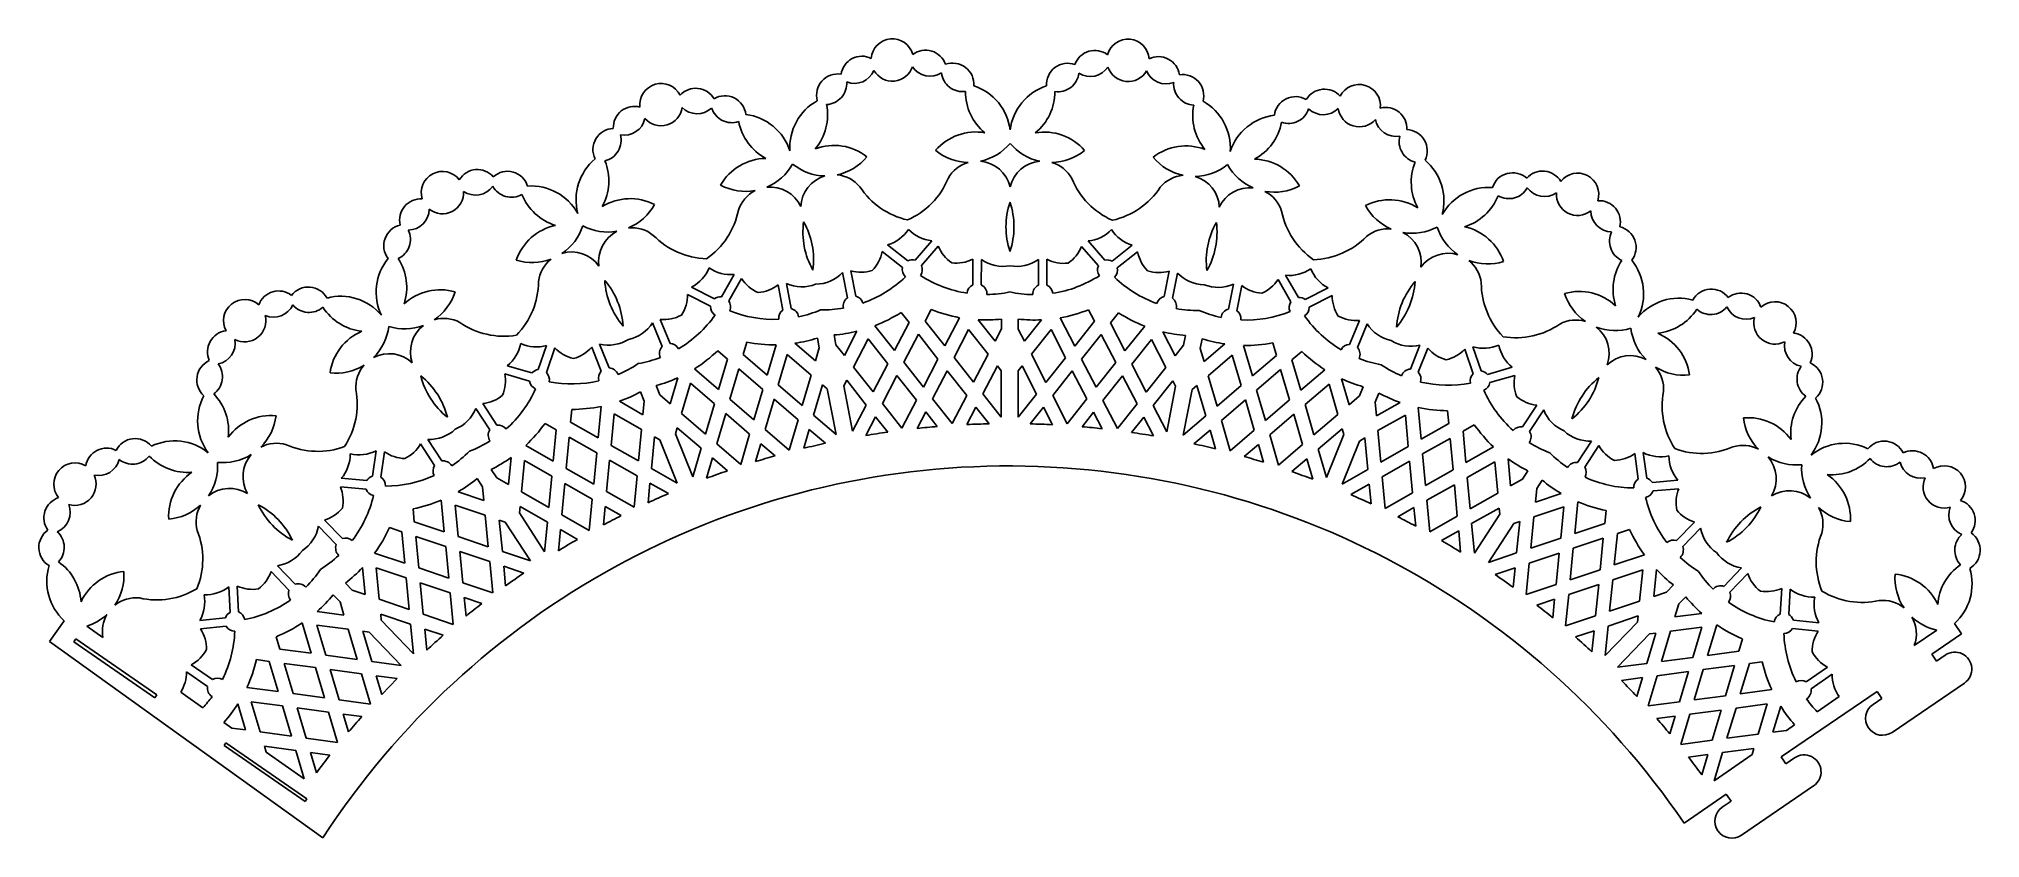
# Model space of a CAD drawing. Extents: x 53 to 282, y 68 to 162.
import ezdxf

# ---------------------------------------------------------------- set-up
doc = ezdxf.new("R2010")
doc.units = 0
doc.layers.get('0').update_dxf_attribs({"linetype": 'CONTINUOUS'})

msp = doc.modelspace()

# ---------------------------------------------------------------- linework, layer by layer
for p, q in [((152.690979, 137.721465), (155.066711, 135.851382)), ((157.904402, 138.215714), (155.922416, 135.932505)), ((158.67223, 137.574766), (156.67758, 135.276969)), ((175.57618, 137.549877), (177.564055, 135.246216)), ((176.345892, 138.188561), (178.321146, 135.899525)), ((181.557837, 137.678961), (179.176608, 135.815882)), ((152.057276, 136.947647), (154.448187, 135.065616)), ((162.757443, 136.037067), (162.741883, 132.994329)), ((163.757331, 136.012636), (163.74187, 132.989215)), ((170.4865, 136.002728), (170.493058, 132.979274)), ((171.486456, 136.024214), (171.493056, 132.981443)), ((182.189258, 136.903281), (179.792815, 135.028298)), ((134.58313, 134.229317), (133.073214, 131.609876)), ((135.459149, 133.746653), (133.939586, 131.110476)), ((139.762712, 133.0167), (140.328019, 130.026896)), ((140.748891, 133.183506), (141.310609, 130.212683)), ((147.356318, 134.457766), (147.939659, 131.491113)), ((148.333802, 134.669658), (148.92087, 131.684051)), ((185.906008, 134.614337), (185.310151, 131.630471)), ((186.882864, 134.399567), (186.29079, 131.434645)), ((193.48651, 133.105855), (192.916046, 130.136699)), ((194.472193, 132.936146), (193.898084, 129.94802)), ((198.777888, 133.653422), (200.289681, 131.012782)), ((199.655324, 134.133505), (201.157519, 131.509629)), ((129.08539, 131.868864), (131.791482, 130.477618)), ((129.559799, 132.749381), (132.248711, 131.366967)), ((204.674275, 132.638782), (201.981304, 131.264293)), ((205.146089, 131.756872), (202.435912, 130.373601)), ((124.945893, 128.527745), (126.084579, 125.726904)), ((125.864987, 128.922257), (127.010948, 126.103521)), ((155.232976, 128.557115), (153.513051, 125.249239)), ((154.284893, 129.757451), (155.232976, 128.557115)), ((157.835473, 130.094079), (157.129832, 128.736943)), ((157.129832, 128.736943), (159.440725, 125.811201)), ((161.168806, 129.134762), (159.440725, 125.811201)), ((163.386326, 128.882599), (165.368399, 126.373164)), ((166.109829, 127.79913), (166.111552, 128.96975)), ((168.109826, 127.796185), (168.11155, 128.966805)), ((170.836508, 128.871629), (168.847053, 126.368042)), ((173.054761, 129.117261), (174.773047, 125.788626)), ((177.092546, 128.70755), (174.773047, 125.788626)), ((176.390904, 130.066758), (177.092546, 128.70755)), ((179.940478, 129.719676), (178.988864, 128.522137)), ((178.988864, 128.522137), (180.699041, 125.20921)), ((208.357801, 128.800794), (207.203544, 125.985446)), ((209.275729, 128.403578), (208.1288, 125.606102)), ((118.703005, 126.016141), (119.821263, 123.207081)), ((136.065141, 126.243722), (135.631426, 124.776903)), ((141.745153, 126.113699), (144.169658, 124.028545)), ((144.403696, 126.719272), (144.625378, 125.569784)), ((146.36751, 127.097999), (146.589192, 125.948511)), ((149.060587, 127.5245), (147.585376, 124.687276)), ((150.392781, 126.618333), (148.672855, 123.310456)), ((150.392781, 126.618333), (152.703674, 123.692591)), ((151.191197, 128.188857), (153.513051, 125.249239)), ((156.320455, 127.180295), (154.60053, 123.872419)), ((156.320455, 127.180295), (158.631348, 124.254554)), ((162.24813, 127.742258), (160.528204, 124.434382)), ((162.24813, 127.742258), (164.559022, 124.816516)), ((166.109829, 127.79913), (165.368399, 126.373164)), ((168.109826, 127.796185), (168.847053, 126.368042)), ((171.971341, 127.727941), (169.651843, 124.809017)), ((171.971341, 127.727941), (173.681518, 124.415015)), ((177.897335, 127.148525), (175.577836, 124.229602)), ((177.897335, 127.148525), (179.607512, 123.835599)), ((183.029541, 128.141979), (180.699041, 125.20921)), ((183.823329, 126.56911), (181.50383, 123.650186)), ((183.823329, 126.56911), (185.533506, 123.256183)), ((185.158185, 127.471351), (186.625035, 124.629794)), ((187.849995, 127.03692), (187.624929, 125.88809)), ((189.812685, 126.652412), (189.587619, 125.503582)), ((192.469433, 126.039013), (190.038799, 123.961008)), ((198.149803, 126.152309), (198.579197, 124.684218)), ((112.450976, 125.866253), (111.468615, 123.006833)), ((113.402996, 125.559609), (112.414359, 122.68192)), ((117.766773, 125.664227), (118.892175, 122.837221)), ((132.644014, 125.235838), (133.803733, 124.238441)), ((133.803733, 124.238441), (132.74658, 120.663163)), ((135.631426, 124.776903), (138.458119, 122.345854)), ((139.520286, 125.93809), (138.458119, 122.345854)), ((140.845481, 124.77711), (139.788327, 121.201831)), ((140.845481, 124.77711), (143.672174, 122.346061)), ((144.625378, 125.569784), (144.169658, 124.028545)), ((146.589192, 125.948511), (147.585376, 124.687276)), ((154.60053, 123.872419), (156.911422, 120.946677)), ((158.631348, 124.254554), (156.911422, 120.946677)), ((160.528204, 124.434382), (162.839097, 121.50864)), ((164.559022, 124.816516), (162.839097, 121.50864)), ((169.651843, 124.809017), (171.36202, 121.496091)), ((173.681518, 124.415015), (171.36202, 121.496091)), ((175.577836, 124.229602), (177.288014, 120.916675)), ((179.607512, 123.835599), (177.288014, 120.916675)), ((187.624929, 125.88809), (186.625035, 124.629794)), ((189.587619, 125.503582), (190.038799, 123.961008)), ((193.365166, 124.69978), (190.531326, 122.277066)), ((193.365166, 124.69978), (194.411786, 121.121404)), ((194.693773, 125.856853), (195.745357, 122.261505)), ((198.579197, 124.684218), (195.745357, 122.261505)), ((201.567947, 125.134354), (200.405296, 124.140377)), ((200.405296, 124.140377), (201.451916, 120.562001)), ((215.511194, 125.873601), (214.384669, 123.067846)), ((216.446386, 125.518932), (215.312663, 122.695252)), ((220.809835, 125.401464), (221.789994, 122.520876)), ((221.762755, 125.705303), (222.736691, 122.843002)), ((107.504641, 122.500149), (110.426477, 121.650811)), ((107.802323, 123.45501), (110.705609, 122.611064)), ((127.941771, 122.04702), (127.035041, 118.980471)), ((129.906484, 123.105739), (132.74658, 120.663163)), ((135.133942, 123.094419), (134.076789, 119.51914)), ((135.133942, 123.094419), (137.960635, 120.66337)), ((143.672174, 122.346061), (142.61502, 118.770783)), ((147.863478, 121.753809), (147.524048, 121.100994)), ((147.863478, 121.753809), (150.174371, 118.828067)), ((148.672855, 123.310456), (150.983748, 120.384715)), ((152.703674, 123.692591), (150.983748, 120.384715)), ((153.791153, 122.315771), (152.071227, 119.007895)), ((153.791153, 122.315771), (156.102046, 119.39003)), ((159.718827, 122.877734), (157.998901, 119.569858)), ((159.718827, 122.877734), (162.02972, 119.951992)), ((165.646501, 123.439696), (163.926576, 120.13182)), ((165.646501, 123.439696), (166.10256, 122.862297)), ((166.094498, 117.387089), (166.10256, 122.862297)), ((168.094496, 117.384144), (168.102557, 122.859352)), ((168.560314, 123.435406), (168.102557, 122.859352)), ((168.560314, 123.435406), (170.270491, 120.122479)), ((174.486308, 122.85599), (172.166809, 119.937066)), ((174.486308, 122.85599), (176.196485, 119.543064)), ((180.412302, 122.276574), (178.092803, 119.357651)), ((180.412302, 122.276574), (182.122479, 118.963648)), ((181.50383, 123.650186), (183.214008, 120.337259)), ((185.533506, 123.256183), (183.214008, 120.337259)), ((186.338295, 121.697159), (184.018797, 118.778235)), ((186.338295, 121.697159), (186.675801, 121.043348)), ((190.531326, 122.277066), (191.577946, 118.69869)), ((199.071724, 123.000277), (196.237885, 120.577563)), ((199.071724, 123.000277), (200.118345, 119.421901)), ((204.299193, 122.996203), (201.451916, 120.562001)), ((206.260779, 121.931704), (207.158475, 118.862498)), ((226.404287, 123.280381), (223.498528, 122.444988)), ((226.699155, 122.324648), (223.774831, 121.483918)), ((121.029973, 119.266304), (123.807771, 117.682094)), ((123.961036, 119.281971), (123.524112, 120.367996)), ((123.961036, 119.281971), (123.807771, 117.682094)), ((125.816505, 120.028453), (125.379581, 121.114478)), ((125.816505, 120.028453), (127.035041, 118.980471)), ((129.422403, 121.411727), (128.36525, 117.836449)), ((129.422403, 121.411727), (132.249096, 118.980679)), ((134.076789, 119.51914), (136.903482, 117.088092)), ((137.960635, 120.66337), (136.903482, 117.088092)), ((139.290843, 119.519347), (138.23369, 115.944069)), ((139.290843, 119.519347), (142.117536, 117.088299)), ((139.788327, 121.201831), (142.61502, 118.770783)), ((145.002382, 121.202039), (143.945229, 117.62676)), ((145.002382, 121.202039), (145.560234, 120.722268)), ((145.560234, 120.722268), (146.59704, 115.346116)), ((147.524048, 121.100994), (148.560854, 115.724843)), ((156.102046, 119.39003), (154.38212, 116.082153)), ((157.998901, 119.569858), (160.309794, 116.644116)), ((162.02972, 119.951992), (160.309794, 116.644116)), ((163.926576, 120.13182), (166.094498, 117.387089)), ((170.270491, 120.122479), (168.094496, 117.384144)), ((172.166809, 119.937066), (173.876987, 116.62414)), ((176.196485, 119.543064), (173.876987, 116.62414)), ((178.092803, 119.357651), (179.80298, 116.044724)), ((186.675801, 121.043348), (185.623169, 115.670272)), ((188.638492, 120.658839), (187.585859, 115.285764)), ((189.197754, 121.136966), (188.638492, 120.658839)), ((189.197754, 121.136966), (190.244375, 117.558589)), ((194.411786, 121.121404), (191.577946, 118.69869)), ((194.904313, 119.437462), (192.070473, 117.014748)), ((194.904313, 119.437462), (195.950933, 115.859086)), ((196.237885, 120.577563), (197.284505, 116.999187)), ((200.118345, 119.421901), (197.284505, 116.999187)), ((204.778283, 121.300773), (201.944444, 118.87806)), ((204.778283, 121.300773), (205.824904, 117.722397)), ((208.380093, 119.906887), (207.158475, 118.862498)), ((208.380093, 119.906887), (208.820213, 120.991621)), ((210.233355, 119.154944), (210.673475, 120.239678)), ((210.233355, 119.154944), (210.381908, 117.554622)), ((104.078715, 118.430562), (105.730906, 115.898452)), ((104.905646, 118.993197), (106.568393, 116.444909)), ((115.429484, 118.310183), (115.283617, 116.78753)), ((118.879463, 118.669408), (118.522242, 114.940505)), ((120.401836, 117.782622), (120.0463, 114.071317)), ((120.401836, 117.782622), (123.64046, 115.935597)), ((128.36525, 117.836449), (131.191943, 115.4054)), ((132.249096, 118.980679), (131.191943, 115.4054)), ((133.579305, 117.836656), (132.522151, 114.261377)), ((133.579305, 117.836656), (136.405998, 115.405608)), ((142.117536, 117.088299), (141.060383, 113.51302)), ((143.945229, 117.62676), (146.59704, 115.346116)), ((150.174371, 118.828067), (148.560854, 115.724843)), ((151.26185, 117.451247), (150.109207, 115.234407)), ((151.26185, 117.451247), (152.696244, 115.63521)), ((152.071227, 119.007895), (154.38212, 116.082153)), ((157.189524, 118.01321), (156.177854, 116.067499)), ((157.189524, 118.01321), (158.548805, 116.292272)), ((163.117199, 118.575173), (162.049624, 116.521941)), ((163.117199, 118.575173), (164.665891, 116.614427)), ((171.075281, 118.563455), (169.520821, 116.607279)), ((171.075281, 118.563455), (172.136805, 116.507088)), ((177.001274, 117.984039), (175.636932, 116.267112)), ((177.001274, 117.984039), (178.00721, 116.035357)), ((182.122479, 118.963648), (179.80298, 116.044724)), ((182.927268, 117.404623), (181.487532, 115.592818)), ((182.927268, 117.404623), (184.073378, 115.184398)), ((184.018797, 118.778235), (185.623169, 115.670272)), ((190.244375, 117.558589), (187.585859, 115.285764)), ((192.070473, 117.014748), (193.117094, 113.436372)), ((200.610872, 117.737959), (197.777032, 115.315245)), ((200.610872, 117.737959), (201.657492, 114.159583)), ((201.944444, 118.87806), (202.991064, 115.299683)), ((205.824904, 117.722397), (202.991064, 115.299683)), ((213.164359, 119.130645), (210.381908, 117.554622)), ((213.788125, 117.64512), (210.544075, 115.807641)), ((213.788125, 117.64512), (214.132729, 113.932785)), ((215.313102, 118.52742), (215.659341, 114.797481)), ((218.762008, 118.158036), (218.903391, 116.634961)), ((229.287812, 118.810057), (227.617568, 116.266677)), ((230.113083, 118.24499), (228.453442, 115.717756)), ((98.429761, 114.773903), (100.063467, 112.229827)), ((112.263546, 116.667996), (113.592248, 115.910222)), ((113.592248, 115.910222), (113.236713, 112.198917)), ((115.116307, 115.041034), (114.760771, 111.329729)), ((115.116307, 115.041034), (118.354931, 113.194009)), ((115.283617, 116.78753), (118.522242, 114.940505)), ((123.64046, 115.935597), (123.284925, 112.224292)), ((125.164519, 115.066409), (124.808984, 111.355104)), ((125.164519, 115.066409), (125.803666, 114.701896)), ((127.847241, 109.622351), (125.803666, 114.701896)), ((127.867766, 116.153965), (127.659135, 115.448378)), ((129.70271, 110.368833), (127.659135, 115.448378)), ((127.867766, 116.153965), (130.694459, 113.722916)), ((136.405998, 115.405608), (135.348844, 111.830329)), ((138.23369, 115.944069), (141.060383, 113.51302)), ((143.447745, 115.944276), (142.791559, 113.725065)), ((143.447745, 115.944276), (145.342111, 114.315059)), ((190.736902, 115.874648), (188.837746, 114.251016)), ((190.736902, 115.874648), (191.38655, 113.653514)), ((195.950933, 115.859086), (193.117094, 113.436372)), ((197.777032, 115.315245), (198.823653, 111.736869)), ((206.317431, 116.038456), (203.483591, 113.615742)), ((204.465459, 110.258753), (206.523983, 115.332258)), ((206.317431, 116.038456), (206.523983, 115.332258)), ((206.318722, 109.50681), (208.377245, 114.580315)), ((209.017463, 114.942944), (208.377245, 114.580315)), ((209.017463, 114.942944), (209.362068, 111.230609)), ((210.544075, 115.807641), (210.88868, 112.095305)), ((218.903391, 116.634961), (215.659341, 114.797481)), ((219.065557, 114.887979), (215.821508, 113.050499)), ((219.065557, 114.887979), (219.410162, 111.175643)), ((221.923096, 116.506533), (220.592169, 115.752675)), ((220.592169, 115.752675), (220.936774, 112.04034)), ((235.751244, 114.571711), (234.110053, 112.032457)), ((92.321199, 113.433827), (91.90249, 110.439499)), ((93.314239, 113.314471), (92.892854, 110.301013)), ((97.577879, 114.249814), (99.222022, 111.689484)), ((108.256132, 112.640581), (107.951184, 109.457328)), ((109.830777, 112.299445), (109.475242, 108.58814)), ((109.830777, 112.299445), (113.069402, 110.45242)), ((109.982727, 114.054702), (113.236713, 112.198917)), ((118.354931, 113.194009), (117.999396, 109.482704)), ((119.87899, 112.324821), (119.523455, 108.613516)), ((119.87899, 112.324821), (123.117614, 110.477796)), ((120.0463, 114.071317), (123.284925, 112.224292)), ((130.694459, 113.722916), (129.70271, 110.368833)), ((132.024667, 112.578893), (131.316194, 110.182847)), ((132.024667, 112.578893), (133.779224, 111.069917)), ((132.522151, 114.261377), (135.348844, 111.830329)), ((137.736206, 114.261585), (137.114383, 112.158586)), ((137.736206, 114.261585), (139.398883, 112.831628)), ((196.443461, 114.175144), (194.77658, 112.750091)), ((196.443461, 114.175144), (197.059089, 112.070324)), ((201.657492, 114.159583), (198.823653, 111.736869)), ((202.150019, 112.475641), (200.391027, 110.971838)), ((202.150019, 112.475641), (202.851434, 110.077519)), ((203.483591, 113.615742), (204.465459, 110.258753)), ((214.132729, 113.932785), (210.88868, 112.095305)), ((215.821508, 113.050499), (216.166112, 109.338164)), ((224.19621, 113.886535), (220.936774, 112.04034)), ((225.918633, 112.467335), (226.214206, 109.283198)), ((236.601579, 114.045116), (234.949903, 111.489639)), ((240.862446, 113.097222), (241.274955, 110.082535)), ((241.855833, 113.213653), (242.265723, 110.218105)), ((88.218042, 110.179881), (91.229019, 109.905414)), ((104.239982, 110.149484), (104.876127, 109.16674)), ((105.918925, 111.236291), (106.55507, 110.253548)), ((106.55507, 110.253548), (107.951184, 109.457328)), ((113.069402, 110.45242), (112.713867, 106.741115)), ((114.760771, 111.329729), (117.999396, 109.482704)), ((123.117614, 110.477796), (122.762079, 106.766491)), ((124.808984, 111.355104), (127.847241, 109.622351)), ((209.362068, 111.230609), (206.318722, 109.50681)), ((214.294896, 112.185803), (211.050847, 110.348323)), ((211.050847, 110.348323), (211.395451, 106.635987)), ((214.294896, 112.185803), (214.639501, 108.473467)), ((219.410162, 111.175643), (216.166112, 109.338164)), ((224.34299, 112.130838), (221.098941, 110.293358)), ((221.098941, 110.293358), (221.443545, 106.581022)), ((224.34299, 112.130838), (224.687595, 108.418502)), ((227.612658, 110.075303), (226.214206, 109.283198)), ((228.251695, 111.056169), (227.612658, 110.075303)), ((88.108025, 109.185764), (91.13824, 108.909543)), ((102.001875, 108.592098), (105.030949, 107.567013)), ((104.876127, 109.16674), (105.030949, 107.567013)), ((109.475242, 108.58814), (112.713867, 106.741115)), ((114.593461, 109.583232), (114.237926, 105.871927)), ((114.593461, 109.583232), (117.832085, 107.736207)), ((117.832085, 107.736207), (117.47655, 104.024902)), ((119.523455, 108.613516), (122.762079, 106.766491)), ((124.641673, 109.608608), (124.420989, 107.304964)), ((124.641673, 109.608608), (126.812103, 108.370786)), ((209.524235, 109.483627), (207.350169, 108.252202)), ((209.524235, 109.483627), (209.738135, 107.179343)), ((214.639501, 108.473467), (211.395451, 106.635987)), ((219.572329, 109.428662), (216.328279, 107.591182)), ((219.572329, 109.428662), (219.916934, 105.716326)), ((224.687595, 108.418502), (221.443545, 106.581022)), ((229.288394, 108.983556), (229.128862, 107.384292)), ((232.160941, 108.400453), (229.128862, 107.384292)), ((229.927431, 109.964422), (229.288394, 108.983556)), ((245.949391, 109.947638), (242.937618, 109.682039)), ((246.056479, 108.953201), (243.025464, 108.685904)), ((96.686753, 106.584884), (96.834099, 105.0624)), ((100.004799, 107.595827), (100.36565, 103.867269)), ((101.668409, 107.015811), (102.027556, 103.304854)), ((101.668409, 107.015811), (105.19996, 105.82068)), ((105.19996, 105.82068), (105.559107, 102.109723)), ((109.307932, 106.841644), (109.237766, 106.109212)), ((109.237766, 106.109212), (112.213017, 101.512925)), ((109.307932, 106.841644), (112.546556, 104.994619)), ((114.237926, 105.871927), (117.47655, 104.024902)), ((119.356144, 106.867019), (119.147016, 104.684009)), ((119.356144, 106.867019), (121.261121, 105.780589)), ((214.801668, 106.726486), (212.8935, 105.64567)), ((214.801668, 106.726486), (215.004366, 104.542869)), ((216.328279, 107.591182), (216.672884, 103.878846)), ((219.916934, 105.716326), (216.672884, 103.878846)), ((224.849762, 106.67152), (221.605712, 104.834041)), ((224.91777, 105.938885), (221.928997, 101.35138)), ((224.849762, 106.67152), (224.91777, 105.938885)), ((228.954709, 105.638464), (228.584635, 101.928581)), ((232.489764, 106.823191), (228.954709, 105.638464)), ((232.489764, 106.823191), (232.11969, 103.113307)), ((234.155075, 107.398305), (233.783246, 103.670825)), ((237.47013, 106.377595), (237.318301, 104.855551)), ((85.521555, 104.537249), (87.62654, 102.366914)), ((86.225938, 105.247333), (88.344372, 103.063131)), ((93.892299, 104.368813), (95.341203, 103.878482)), ((95.341203, 103.878482), (95.700351, 100.167525)), ((96.834099, 105.0624), (100.36565, 103.867269)), ((97.00311, 103.316067), (100.534661, 102.120936)), ((97.00311, 103.316067), (97.362257, 99.60511)), ((102.027556, 103.304854), (105.559107, 102.109723)), ((106.861866, 105.258266), (107.221014, 101.547309)), ((106.861866, 105.258266), (107.558823, 105.022405)), ((107.558823, 105.022405), (110.534074, 100.426118)), ((112.546556, 104.994619), (112.213017, 101.512925)), ((114.070615, 104.125431), (113.832346, 101.638224)), ((114.070615, 104.125431), (116.080862, 102.978964)), ((220.079101, 103.969344), (218.065486, 102.828802)), ((220.079101, 103.969344), (220.310044, 101.481446)), ((221.605712, 104.834041), (221.928997, 101.35138)), ((226.593505, 104.847139), (223.604732, 100.259633)), ((227.291154, 105.080946), (226.593505, 104.847139)), ((227.291154, 105.080946), (226.92108, 101.371063)), ((232.11969, 103.113307), (228.584635, 101.928581)), ((237.144148, 103.109724), (233.609093, 101.924998)), ((237.318301, 104.855551), (233.783246, 103.670825)), ((237.144148, 103.109724), (236.774074, 99.39984)), ((238.807704, 103.667242), (238.43763, 99.957359)), ((240.258045, 104.153305), (238.807704, 103.667242)), ((247.92696, 105.009245), (245.802104, 102.831291)), ((248.629249, 104.29709), (246.517882, 102.132963)), ((92.152054, 101.368322), (95.700351, 100.167525)), ((100.534661, 102.120936), (100.893808, 98.409979)), ((102.196567, 101.558521), (105.728118, 100.36339)), ((102.196567, 101.558521), (102.555714, 97.847564)), ((107.221014, 101.547309), (110.534074, 100.426118)), ((226.92108, 101.371063), (223.604732, 100.259633)), ((231.945538, 101.36748), (228.410483, 100.182753)), ((231.945538, 101.36748), (231.575464, 97.657596)), ((233.609093, 101.924998), (233.239019, 98.215114)), ((241.989447, 101.147702), (238.43763, 99.957359)), ((79.937883, 99.192896), (82.040354, 96.993325)), ((80.674114, 99.869903), (82.763237, 97.684295)), ((90.727008, 99.650702), (91.035052, 96.46778)), ((92.33781, 99.616323), (92.696958, 95.905366)), ((92.33781, 99.616323), (95.869361, 98.421192)), ((97.362257, 99.60511), (100.893808, 98.409979)), ((105.728118, 100.36339), (106.087265, 96.652433)), ((107.390024, 99.800976), (109.756765, 99.000034)), ((107.390024, 99.800976), (107.61295, 97.497547)), ((226.746928, 99.625235), (224.377838, 98.831267)), ((226.746928, 99.625235), (226.517219, 97.322473)), ((228.410483, 100.182753), (228.040409, 96.47287)), ((236.774074, 99.39984), (233.239019, 98.215114)), ((241.798532, 99.396257), (238.263477, 98.211531)), ((241.798532, 99.396257), (241.428459, 95.686374)), ((243.409429, 99.425893), (243.092014, 96.243892)), ((253.462925, 99.615489), (251.367375, 97.436043)), ((254.197159, 98.936318), (252.08822, 96.742947)), ((74.933482, 97.388879), (75.093811, 94.369672)), ((75.931051, 97.461197), (76.092404, 94.4227)), ((88.071939, 95.595783), (87.259999, 96.439053)), ((89.512663, 96.98298), (88.700722, 97.82625)), ((89.512663, 96.98298), (91.035052, 96.46778)), ((95.869361, 98.421192), (96.228509, 94.710235)), ((97.531268, 97.858777), (101.062819, 96.663646)), ((97.531268, 97.858777), (97.890415, 94.14782)), ((101.062819, 96.663646), (101.421966, 92.952689)), ((102.555714, 97.847564), (106.087265, 96.652433)), ((231.575464, 97.657596), (228.040409, 96.47287)), ((233.064867, 96.469287), (232.694793, 92.759403)), ((236.599922, 97.654013), (233.064867, 96.469287)), ((236.599922, 97.654013), (236.229848, 93.94413)), ((238.263477, 98.211531), (237.893404, 94.501648)), ((244.615913, 96.754606), (243.092014, 96.243892)), ((244.615913, 96.754606), (245.430333, 97.595482)), ((258.198874, 97.192826), (258.028574, 94.154818)), ((259.196226, 97.117571), (259.027007, 94.098849)), ((85.360174, 94.483261), (88.529159, 94.054989)), ((88.071939, 95.595783), (88.529159, 94.054989)), ((92.696958, 95.905366), (96.228509, 94.710235)), ((92.865968, 94.159033), (96.397519, 92.963902)), ((92.865968, 94.159033), (92.936847, 93.42667)), ((97.890415, 94.14782), (101.421966, 92.952689)), ((102.724725, 96.101232), (104.802003, 95.398249)), ((102.724725, 96.101232), (102.935977, 93.918426)), ((231.401312, 95.911769), (229.321973, 95.214906)), ((231.401312, 95.911769), (231.183632, 93.729594)), ((236.229848, 93.94413), (232.694793, 92.759403)), ((241.254306, 93.940546), (237.719251, 92.75582)), ((241.428459, 95.686374), (237.893404, 94.501648)), ((241.254306, 93.940546), (241.181272, 93.208395)), ((246.052545, 95.363173), (245.59079, 93.823732)), ((248.761022, 94.24267), (245.59079, 93.823732)), ((246.052545, 95.363173), (246.866966, 96.204049)), ((55.524787, 93.383439), (53.768899, 90.937044)), ((58.176654, 92.742793), (60.092988, 91.396751)), ((71.526594, 93.411797), (74.534622, 93.716894)), ((71.608285, 92.414952), (74.635532, 92.721999)), ((83.589857, 93.124234), (84.655519, 89.533038)), ((85.333573, 92.872311), (89.028281, 92.37299)), ((85.333573, 92.872311), (86.394205, 89.298063)), ((89.028281, 92.37299), (90.088913, 88.798742)), ((90.766967, 92.138015), (91.496123, 92.039473)), ((90.766967, 92.138015), (91.8276, 88.563767)), ((95.293723, 88.095338), (91.496123, 92.039473)), ((96.734447, 89.482534), (92.936847, 93.42667)), ((96.397519, 92.963902), (96.734447, 89.482534)), ((98.059426, 92.401487), (100.251495, 91.659657)), ((98.059426, 92.401487), (98.300116, 89.914513)), ((236.055696, 92.198302), (233.861452, 91.462931)), ((236.055696, 92.198302), (235.807683, 89.712048)), ((237.372073, 89.27546), (241.181272, 93.208395)), ((237.719251, 92.75582), (237.372073, 89.27546)), ((238.808706, 87.884027), (242.617904, 91.816962)), ((243.347347, 91.913356), (242.276194, 88.342247)), ((243.347347, 91.913356), (242.617904, 91.816962)), ((245.086718, 92.14321), (244.015564, 88.572101)), ((248.78288, 92.631649), (245.086718, 92.14321)), ((248.78288, 92.631649), (247.711727, 89.06054)), ((250.52733, 92.878436), (249.451097, 89.290394)), ((262.506761, 92.133874), (259.480432, 92.449834)), ((262.591388, 93.130474), (259.584271, 93.444428)), ((273.846098, 90.466953), (276.493556, 92.272927)), ((275.908201, 89.452605), (279.417451, 91.846454)), ((278.593041, 93.054994), (279.417451, 91.846454)), ((86.048575, 67.768452), (53.768899, 90.937044)), ((56.669572, 90.904428), (56.897104, 91.23341)), ((66.227412, 84.293982), (56.669572, 90.904428)), ((66.454944, 84.622964), (56.897104, 91.23341)), ((80.525661, 91.498781), (80.960811, 90.032359)), ((80.960811, 90.032359), (84.655519, 89.533038)), ((253.14726, 89.778833), (249.451097, 89.290394)), ((253.586726, 91.243966), (253.14726, 89.778833)), ((275.908201, 89.452605), (276.471727, 88.626507)), ((69.956316, 87.358322), (72.436746, 85.629512)), ((70.512266, 88.189762), (73.008544, 86.449907)), ((78.205428, 88.79019), (79.721246, 88.585335)), ((79.721246, 88.585335), (80.781879, 85.011087)), ((81.459932, 88.35036), (85.154641, 87.851039)), ((81.459932, 88.35036), (82.520565, 84.776112)), ((85.154641, 87.851039), (86.215273, 84.276791)), ((86.394205, 89.298063), (90.088913, 88.798742)), ((86.893327, 87.616064), (87.95396, 84.041816)), ((86.893327, 87.616064), (90.588035, 87.116743)), ((90.588035, 87.116743), (91.648668, 83.542495)), ((91.8276, 88.563767), (95.293723, 88.095338)), ((242.276194, 88.342247), (238.808706, 87.884027)), ((247.207654, 87.380018), (243.511492, 86.891579)), ((247.711727, 89.06054), (244.015564, 88.572101)), ((247.207654, 87.380018), (246.136501, 83.808909)), ((248.947025, 87.609872), (247.875871, 84.038763)), ((252.643187, 88.098311), (248.947025, 87.609872)), ((252.643187, 88.098311), (251.572034, 84.527202)), ((254.382558, 88.328164), (253.311404, 84.757055)), ((255.898972, 88.528555), (254.382558, 88.328164)), ((263.590333, 87.905474), (261.088942, 86.172978)), ((264.143833, 87.072401), (261.658322, 85.350903)), ((276.471727, 88.626507), (277.505807, 89.331909)), ((69.267837, 84.9523), (71.883372, 83.115138)), ((77.069647, 85.512777), (80.781879, 85.011087)), ((82.520565, 84.776112), (86.215273, 84.276791)), ((92.326721, 86.881768), (94.802805, 86.547137)), ((92.326721, 86.881768), (92.985066, 84.663196)), ((94.802805, 86.547137), (92.985066, 84.663196)), ((241.772121, 86.661725), (239.295062, 86.334388)), ((241.772121, 86.661725), (241.107245, 84.445102)), ((243.511492, 86.891579), (242.440338, 83.32047)), ((257.025098, 85.247811), (253.311404, 84.757055)), ((258.118381, 77.317206), (269.447192, 85.045201)), ((269.447192, 85.045201), (270.010718, 84.219103)), ((269.447192, 85.045201), (270.010718, 84.219103)), ((271.230743, 80.209308), (279.759912, 86.027516)), ((66.227412, 84.293982), (66.454944, 84.622964)), ((75.998515, 83.554833), (76.908239, 80.489137)), ((77.586292, 83.82841), (81.281, 83.329088)), ((77.586292, 83.82841), (78.646925, 80.254162)), ((81.281, 83.329088), (82.341633, 79.75484)), ((83.019687, 83.094113), (86.714395, 82.594792)), ((83.019687, 83.094113), (84.080319, 79.519866)), ((86.714395, 82.594792), (87.775028, 79.020544)), ((87.95396, 84.041816), (91.648668, 83.542495)), ((246.136501, 83.808909), (242.440338, 83.32047)), ((251.067961, 82.84668), (247.371799, 82.358241)), ((251.572034, 84.527202), (247.875871, 84.038763)), ((251.067961, 82.84668), (249.996808, 79.275571)), ((252.807332, 83.076534), (251.736178, 79.505425)), ((256.503494, 83.564973), (252.807332, 83.076534)), ((256.503494, 83.564973), (255.432341, 79.993864)), ((258.090459, 83.286721), (257.171711, 80.223717)), ((262.381894, 82.646599), (264.987559, 84.424064)), ((268.976638, 83.513701), (270.010718, 84.219103)), ((74.35755, 81.377265), (75.315516, 80.704385)), ((75.315516, 80.704385), (76.908239, 80.489137)), ((78.646925, 80.254162), (82.341633, 79.75484)), ((88.453081, 82.359817), (90.626329, 82.066114)), ((88.453081, 82.359817), (89.076951, 80.257425)), ((245.632428, 82.128387), (243.458325, 81.841084)), ((245.632428, 82.128387), (245.00237, 80.027841)), ((247.371799, 82.358241), (246.300645, 78.787132)), ((258.765061, 80.434275), (257.171711, 80.223717)), ((259.725004, 81.10433), (258.765061, 80.434275)), ((74.381008, 78.65474), (74.60854, 78.983722)), ((83.938851, 72.044298), (74.381008, 78.65474)), ((84.166383, 72.37328), (74.60854, 78.983722)), ((79.146047, 78.572163), (79.355364, 77.86678)), ((79.146047, 78.572163), (82.840755, 78.072841)), ((82.840755, 78.072841), (83.835768, 74.719725)), ((84.080319, 79.519866), (87.775028, 79.020544)), ((249.996808, 79.275571), (246.300645, 78.787132)), ((254.928269, 78.313342), (251.232106, 77.824903)), ((255.432341, 79.993864), (251.736178, 79.505425)), ((254.928269, 78.313342), (254.716875, 77.608578)), ((79.355364, 77.86678), (83.835768, 74.719725)), ((84.579441, 77.837867), (85.290246, 75.442511)), ((84.579441, 77.837867), (86.872783, 77.527933)), ((249.492735, 77.595049), (247.19849, 77.29187)), ((249.492735, 77.595049), (248.77488, 75.201797)), ((251.232106, 77.824903), (250.227223, 74.474731)), ((254.716875, 77.608578), (250.227223, 74.474731)), ((258.118381, 77.317206), (258.681907, 76.491108)), ((259.715987, 77.19651), (258.681907, 76.491108)), ((261.970092, 73.892118), (253.440923, 68.07391)), ((83.938851, 72.044298), (84.166383, 72.37328)), ((251.657372, 72.909803), (246.677111, 69.512497)), ((252.220898, 72.083705), (251.186818, 71.378303)), ((251.657372, 72.909803), (252.220898, 72.083705)), ((251.657372, 72.909803), (252.220898, 72.083705))]:
    msp.add_line(p, q)
for centre, radius, start, end in [((153.253467, 159.531392), 2.5, 15.333982, 175.497294), ((157.165266, 158.193103), 2.5, 19.398295, 126.892725), ((177.143854, 158.163686), 2.5, 52.938551, 160.43298), ((181.059576, 159.490451), 2.5, 4.333982, 164.497294), ((149.662846, 157.481849), 2.5, 63.938551, 171.43298), ((148.770195, 159.27159), 2.5, 248.614081, 337.233631), ((153.253467, 159.531392), 2.5, 209.399436, 341.43184), ((157.705691, 160.118704), 2.5, 213.597645, 302.217195), ((160.368052, 156.670464), 2.5, 355.658812, 109.747871), ((173.936598, 156.650486), 2.5, 70.083405, 184.172464), ((176.609102, 160.090871), 2.5, 237.614081, 326.233631), ((181.059576, 159.490451), 2.5, 198.399436, 330.43184), ((185.542065, 159.217447), 2.5, 202.597645, 291.217195), ((184.644147, 157.430343), 2.5, 8.398295, 115.892725), ((125.950423, 154.265926), 2.5, 26.333982, 186.497294), ((130.045708, 153.698631), 2.5, 30.398295, 137.892725), ((146.803249, 155.384477), 2.5, 81.083405, 195.172464), ((145.364371, 156.773588), 2.5, 272.887893, 3.902304), ((161.520258, 158.305218), 2.5, 186.928971, 277.943383), ((168.153975, 155.816197), 6.288244, 179.881478, 230.700061), ((160.904102, 150.505187), 6.288244, 7.07966, 71.869632), ((173.382395, 150.486814), 6.288244, 107.961644, 172.751616), ((166.148194, 155.819151), 6.288244, 309.131215, 359.949798), ((172.789211, 158.288626), 2.5, 261.887893, 352.902304), ((188.940518, 156.709427), 2.5, 175.928971, 266.943383), ((187.497555, 155.324559), 2.5, 344.658812, 98.747871), ((204.250059, 153.589373), 2.5, 41.938551, 149.43298), ((208.346997, 154.144605), 2.5, 353.333982, 153.497294), ((122.816843, 151.568916), 2.5, 74.938551, 182.43298), ((125.950423, 154.265926), 2.5, 220.399436, 352.43184), ((130.208782, 155.691971), 2.5, 224.597645, 313.217195), ((134.299294, 154.639658), 2.5, 197.928971, 288.943383), ((133.480183, 152.815088), 2.5, 6.658812, 120.747871), ((147.435312, 149.228302), 6.288244, 118.961644, 183.751616), ((139.316566, 153.082318), 6.288244, 320.131215, 10.949798), ((194.977427, 153.000364), 6.288244, 168.881478, 219.700061), ((186.847366, 149.170272), 6.288244, 356.07966, 60.869632), ((200.812997, 152.715947), 2.5, 59.083405, 173.172464), ((199.999262, 154.542922), 2.5, 250.887893, 341.902304), ((204.092855, 155.583185), 2.5, 226.614081, 315.233631), ((208.346997, 154.144605), 2.5, 187.399436, 319.43184), ((211.472621, 151.438379), 2.5, 357.398295, 104.892725), ((120.409982, 148.964442), 2.5, 92.083405, 206.172464), ((121.599093, 153.155448), 2.5, 259.614081, 348.233631), ((141.286058, 153.46214), 6.288244, 190.881478, 241.700061), ((135.182775, 146.865367), 6.288244, 18.07966, 82.869632), ((199.092891, 146.771266), 6.288244, 96.961644, 161.751616), ((193.009061, 153.385984), 6.288244, 298.131215, 348.949798), ((212.695038, 153.021319), 2.5, 191.597645, 280.217195), ((213.871802, 148.826829), 2.5, 333.658812, 87.747871), ((118.732485, 150.05348), 2.5, 283.887893, 14.902304), ((146.365619, 143.169055), 6.288244, 51.808424, 110.699985), ((163.093377, 144.7549), 6.288244, 80.131291, 139.022852), ((162.328783, 153.744566), 6.288244, 282.028854, 319.946399), ((171.96726, 153.730375), 6.288244, 219.884877, 257.802422), ((171.176196, 144.742999), 6.288244, 40.808424, 99.699985), ((187.899212, 143.107901), 6.288244, 69.131291, 128.022852), ((215.552499, 149.910922), 2.5, 164.928971, 255.943383), ((122.205086, 143.041976), 6.288244, 129.961644, 194.751616), ((113.500123, 145.276054), 6.288244, 331.131215, 21.949798), ((138.429034, 141.638463), 6.288244, 91.131291, 150.022852), ((135.963178, 150.317072), 6.288244, 293.028854, 330.946399), ((145.427276, 152.142249), 6.288244, 230.884877, 268.802422), ((145.427276, 152.142249), 6.288244, 281.893078, 320.131215), ((162.328783, 153.744566), 6.288244, 230.700061, 268.938198), ((163.296456, 143.664516), 3.944804, 105.952634, 151.34789), ((163.296456, 143.664516), 3.944804, 13.358233, 85.014419), ((170.969907, 143.653217), 3.944804, 94.816857, 166.473043), ((171.96726, 153.730375), 6.288244, 270.893078, 309.131215), ((170.969907, 143.653217), 3.944804, 28.483386, 73.878642), ((188.863974, 152.078293), 6.288244, 219.700061, 257.938198), ((188.863974, 152.078293), 6.288244, 271.028854, 308.946399), ((198.322657, 150.225254), 6.288244, 208.884877, 246.802422), ((195.831255, 141.553944), 6.288244, 29.808424, 88.699985), ((220.77077, 145.118109), 6.288244, 157.881478, 208.700061), ((212.059266, 142.909675), 6.288244, 345.07966, 49.869632), ((100.153711, 143.887534), 2.5, 37.333982, 197.497294), ((104.281999, 144.11208), 2.5, 41.398295, 148.892725), ((104.06173, 146.099913), 2.5, 235.597645, 324.217195), ((108.277878, 145.84744), 2.5, 208.928971, 299.943383), ((107.821961, 143.900098), 2.5, 17.658812, 131.747871), ((110.628532, 138.384561), 6.288244, 29.07966, 93.869632), ((135.963178, 150.317072), 6.288244, 241.700061, 279.938198), ((138.836436, 140.606861), 3.944804, 24.358233, 96.014419), ((146.37106, 142.059934), 3.944804, 105.816857, 177.473043), ((146.37106, 142.059934), 3.944804, 39.483386, 84.878642), ((157.069921, 149.580285), 9.149187, 213.217003, 257.19795), ((151.374992, 149.040387), 9.149187, 293.633325, 337.614273), ((182.90715, 148.993959), 9.149187, 202.217003, 246.19795), ((177.213836, 149.550625), 9.149187, 282.633325, 326.614273), ((187.890504, 141.998801), 3.944804, 94.952634, 140.34789), ((187.890504, 141.998801), 3.944804, 2.358233, 74.014419), ((195.420816, 140.523546), 3.944804, 83.816857, 155.473043), ((198.322657, 150.225254), 6.288244, 259.893078, 298.131215), ((223.622054, 138.218189), 6.288244, 85.961644, 150.751616), ((226.444855, 143.725438), 2.5, 48.083405, 162.172464), ((225.994674, 145.674114), 2.5, 239.887893, 330.902304), ((229.985426, 143.926994), 2.5, 30.938551, 138.43298), ((230.211548, 145.91417), 2.5, 215.614081, 304.233631), ((234.113035, 143.690293), 2.5, 342.333982, 142.497294), ((97.592317, 140.642161), 2.5, 85.938551, 193.43298), ((100.153711, 143.887534), 2.5, 231.399436, 3.43184), ((115.360957, 146.024694), 6.288244, 201.881478, 252.700061), ((122.311204, 136.889947), 6.288244, 62.808424, 121.699985), ((119.677936, 145.519235), 6.288244, 292.893078, 331.131215), ((138.836436, 140.606861), 3.944804, 116.952634, 162.34789), ((175.803825, 139.84522), 9.149187, 161.412868, 198.418407), ((158.451345, 139.87077), 9.149187, 341.412868, 18.418407), ((195.420816, 140.523546), 3.944804, 17.483386, 62.878642), ((211.935031, 136.757985), 6.288244, 58.131291, 117.022852), ((214.5937, 145.379481), 6.288244, 208.700061, 246.938198), ((218.912149, 145.872226), 6.288244, 287.131215, 337.949798), ((234.113035, 143.690293), 2.5, 176.399436, 308.43184), ((236.664861, 140.437391), 2.5, 346.398295, 93.892725), ((95.726634, 137.626287), 2.5, 103.083405, 217.172464), ((96.094216, 141.967187), 2.5, 270.614081, 359.233631), ((114.812488, 133.873105), 6.288244, 102.131291, 161.022852), ((110.73598, 141.921756), 6.288244, 304.028854, 341.946399), ((119.677936, 145.519235), 6.288244, 241.884877, 279.802422), ((126.108239, 143.60924), 9.149187, 304.633325, 348.614273), ((151.842766, 139.244255), 9.149187, 172.412868, 209.418407), ((134.804224, 135.958326), 9.149187, 352.412868, 29.418407), ((199.439322, 135.863158), 9.149187, 150.412868, 187.418407), ((182.410531, 139.199247), 9.149187, 330.412868, 7.418407), ((208.1578, 143.48843), 9.149187, 191.217003, 235.19795), ((214.5937, 145.379481), 6.288244, 260.028854, 297.946399), ((223.525023, 141.755686), 6.288244, 197.884877, 235.802422), ((219.424831, 133.719074), 6.288244, 18.808424, 77.699985), ((238.166857, 141.758), 2.5, 180.597645, 269.217195), ((238.521654, 137.416037), 2.5, 322.658812, 76.747871), ((93.872159, 138.375235), 2.5, 294.887893, 25.902304), ((122.528176, 135.802242), 3.944804, 116.816857, 188.473043), ((122.528176, 135.802242), 3.944804, 50.483386, 95.878642), ((131.595518, 145.225862), 9.149187, 224.217003, 268.19795), ((151.428987, 141.978031), 4.439705, 286.514101, 326.884013), ((158.344028, 142.633599), 4.439705, 223.947262, 264.317172), ((162.789504, 139.235798), 4.439705, 201.970621, 235.218746), ((171.463815, 139.223026), 4.439705, 304.61253, 337.860655), ((175.919277, 142.607722), 4.439705, 275.514104, 315.884013), ((182.832358, 141.931793), 4.439705, 212.947262, 253.317175), ((202.675305, 145.121204), 9.149187, 271.633325, 315.614273), ((211.714857, 135.670924), 3.944804, 83.952634, 129.34789), ((211.714857, 135.670924), 3.944804, 351.358233, 63.014419), ((240.378327, 138.15952), 2.5, 153.928971, 244.943383), ((98.618816, 132.155156), 6.288244, 140.961644, 205.751616), ((89.647506, 132.687202), 6.288244, 342.131215, 32.949798), ((110.73598, 141.921756), 6.288244, 252.700061, 290.938198), ((115.409244, 132.938192), 3.944804, 127.952634, 173.34789), ((115.409244, 132.938192), 3.944804, 35.358233, 107.014419), ((147.701214, 137.805379), 4.439705, 315.61253, 348.860653), ((155.598464, 134.796485), 1.181341, 74.082998, 116.751773), ((155.598464, 134.796485), 1.181341, 324.757555, 24.003397), ((160.757335, 140.000719), 4.439705, 263.527946, 296.776079), ((166.339925, 139.623893), 4.439705, 234.429528, 280.1302), ((167.914552, 139.621575), 4.439705, 259.701076, 305.401748), ((173.498228, 139.981959), 4.439705, 243.055197, 276.30333), ((178.641751, 134.762556), 1.181341, 155.827879, 215.073721), ((178.641751, 134.762556), 1.181341, 63.079503, 105.748278), ((186.547827, 137.748182), 4.439705, 190.970623, 224.218746), ((218.825324, 132.785923), 3.944804, 72.816857, 144.473043), ((223.525023, 141.755686), 6.288244, 248.893078, 287.131215), ((218.825324, 132.785923), 3.944804, 6.483386, 51.878642), ((244.586212, 132.459071), 6.288244, 146.881478, 197.700061), ((235.613374, 131.953446), 6.288244, 334.07966, 38.869632), ((102.342018, 133.456755), 9.149187, 315.633325, 359.614273), ((128.436608, 134.082346), 9.149187, 183.412868, 220.418407), ((112.338097, 127.605682), 9.149187, 3.412868, 40.418407), ((127.508802, 136.686942), 4.439705, 297.514104, 337.884013), ((134.171707, 138.649918), 4.439705, 234.947262, 275.317175), ((139.183838, 136.16278), 4.439705, 212.970623, 246.218746), ((137.043051, 136.525892), 4.439705, 274.527946, 307.776068), ((142.594975, 137.221198), 4.439705, 245.429516, 291.1302), ((144.141115, 137.519375), 4.439705, 270.701076, 316.401759), ((149.553438, 138.938554), 4.439705, 254.055208, 287.30333), ((145.049285, 144.137492), 14.090407, 289.585365, 313.670905), ((155.598464, 134.796485), 1.181341, 166.831374, 226.073451), ((164.204421, 145.953415), 14.090407, 237.160101, 261.245307), ((163.236403, 131.921474), 1.181341, 114.746801, 174.866629), ((163.236403, 131.921474), 1.181341, 357.240575, 64.6672), ((170.995379, 131.91005), 1.181341, 115.164075, 182.590701), ((170.995379, 131.91005), 1.181341, 4.964647, 65.084475), ((170.068686, 145.94478), 14.090407, 278.585969, 302.671175), ((178.641751, 134.762556), 1.181341, 313.757825, 12.999902), ((189.218392, 144.072457), 14.090407, 226.160371, 250.245911), ((184.698948, 138.886806), 4.439705, 252.527946, 285.776068), ((190.107069, 137.451695), 4.439705, 223.429516, 269.1302), ((191.652324, 137.148966), 4.439705, 248.701076, 294.401759), ((197.202176, 136.437314), 4.439705, 232.055208, 265.30333), ((195.060329, 136.080508), 4.439705, 293.61253, 326.860653), ((200.079763, 138.552875), 4.439705, 264.514101, 304.884013), ((206.736858, 136.570287), 4.439705, 201.947262, 242.317172), ((221.880755, 127.444392), 9.149187, 139.412868, 176.418407), ((205.801386, 133.968435), 9.149187, 319.412868, 356.418407), ((231.894021, 133.266003), 9.149187, 180.217003, 224.19795), ((76.811247, 128.777579), 2.5, 48.333982, 208.497294), ((80.820842, 129.785713), 2.5, 52.398295, 159.892725), ((80.225323, 131.694995), 2.5, 246.597645, 335.217195), ((84.336213, 130.253083), 2.5, 28.658812, 142.747871), ((84.412183, 132.251639), 2.5, 219.928971, 310.943383), ((88.143633, 125.3744), 6.288244, 40.07966, 104.869632), ((99.896848, 126.136406), 6.288244, 73.808424, 132.699985), ((95.665414, 134.104698), 6.288244, 303.893078, 342.131215), ((124.645699, 131.879661), 4.439705, 326.61253, 359.860655), ((132.971887, 130.432888), 1.181341, 85.079503, 127.748278), ((132.971887, 130.432888), 1.181341, 335.757825, 34.999902), ((148.636768, 130.53738), 1.181341, 126.164087, 193.588977), ((148.636768, 130.53738), 1.181341, 15.965166, 76.084486), ((164.204421, 145.953415), 14.090407, 270.861897, 281.926342), ((170.068686, 145.94478), 14.090407, 257.904934, 268.969379), ((185.590875, 130.482969), 1.181341, 103.74679, 163.86611), ((185.590875, 130.482969), 1.181341, 346.242299, 53.667189), ((201.255381, 130.332348), 1.181341, 144.831374, 204.073451), ((201.255381, 130.332348), 1.181341, 52.082998, 94.751773), ((209.585793, 131.754596), 4.439705, 179.970621, 213.218746), ((234.317624, 125.938485), 6.288244, 47.131291, 106.022852), ((238.572504, 133.894282), 6.288244, 197.700061, 235.938198), ((246.068543, 125.141872), 6.288244, 74.961644, 139.751616), ((249.890314, 130.009321), 2.5, 37.083405, 151.172464), ((253.404293, 129.531602), 2.5, 19.938551, 127.43298), ((257.410902, 128.511664), 2.5, 331.333982, 131.497294), ((76.811247, 128.777579), 2.5, 242.399436, 14.43184), ((91.331304, 133.777152), 6.288244, 212.881478, 263.700061), ((100.317377, 125.110085), 3.944804, 61.483386, 106.878642), ((107.420015, 136.090697), 9.149187, 235.217003, 279.19795), ((121.205581, 130.919612), 4.439705, 281.701076, 327.401748), ((126.247672, 133.345437), 4.439705, 265.055197, 298.30333), ((120.834144, 137.589339), 14.090407, 300.585969, 324.671175), ((132.971887, 130.432888), 1.181341, 177.827879, 237.073721), ((139.290827, 143.026957), 14.090407, 248.160371, 272.245911), ((141.018164, 129.068112), 1.181341, 125.74679, 185.86611), ((141.018164, 129.068112), 1.181341, 8.242299, 75.667189), ((139.290827, 143.026957), 14.090407, 281.862498, 292.926956), ((145.049285, 144.137492), 14.090407, 268.90432, 279.968778), ((145.049285, 144.137492), 17.090407, 291.061986, 302.71068), ((164.204421, 145.953415), 17.090407, 248.120106, 259.768779), ((164.204421, 145.953415), 17.090407, 267.256276, 276.407021), ((170.068686, 145.94478), 17.090407, 263.424255, 272.575), ((170.068686, 145.94478), 17.090407, 280.062497, 291.71117), ((189.218392, 144.072457), 17.090407, 237.120596, 248.76929), ((189.218392, 144.072457), 14.090407, 259.862498, 270.926956), ((194.973555, 142.94497), 14.090407, 246.90432, 257.968778), ((193.205119, 128.991272), 1.181341, 104.164087, 171.588977), ((193.205119, 128.991272), 1.181341, 353.965166, 54.084486), ((194.973555, 142.94497), 14.090407, 267.585365, 291.670905), ((201.255381, 130.332348), 1.181341, 302.757555, 2.003397), ((213.414145, 137.453024), 14.090407, 215.160101, 239.245307), ((207.988142, 133.225083), 4.439705, 241.527946, 274.776079), ((213.023069, 130.784421), 4.439705, 212.429528, 258.1302), ((226.823802, 135.914887), 9.149187, 260.633325, 304.614273), ((233.894074, 124.913407), 3.944804, 72.952634, 118.34789), ((242.905631, 133.553974), 6.288244, 276.131215, 326.949798), ((249.820229, 132.008093), 2.5, 228.887893, 319.902304), ((254.005432, 131.439121), 2.5, 204.614081, 293.233631), ((257.410902, 128.511664), 2.5, 165.399436, 297.43184), ((74.91616, 125.103095), 2.5, 96.938551, 204.43298), ((73.192756, 126.117925), 2.5, 281.614081, 10.233631), ((93.111544, 121.744169), 6.288244, 113.131291, 172.022852), ((87.574178, 128.867109), 6.288244, 315.028854, 352.946399), ((95.665414, 134.104698), 6.288244, 252.884877, 290.802422), ((100.317377, 125.110085), 3.944804, 127.816857, 199.473043), ((105.037686, 126.928879), 4.439705, 308.514101, 348.884013), ((111.203621, 130.127131), 4.439705, 245.947262, 286.317172), ((119.744743, 130.331896), 4.439705, 256.429528, 302.1302), ((126.950861, 124.923709), 1.181341, 26.964647, 87.084475), ((139.290827, 143.026957), 17.090407, 259.120596, 270.76929), ((139.290827, 143.026957), 17.090407, 278.256703, 287.407519), ((145.049285, 144.137492), 17.090407, 274.423757, 283.574573), ((189.218392, 144.072457), 17.090407, 256.256703, 265.407519), ((194.973555, 142.94497), 17.090407, 252.423757, 261.574573), ((194.973555, 142.94497), 17.090407, 269.061986, 280.71068), ((214.482169, 130.192405), 4.439705, 237.701076, 283.401748), ((233.894074, 124.913407), 3.944804, 340.358233, 52.014419), ((238.572504, 133.894282), 6.288244, 249.028854, 286.946399), ((246.648281, 128.632889), 6.288244, 186.884877, 224.802422), ((241.089964, 121.526286), 6.288244, 7.808424, 66.699985), ((261.021545, 125.841367), 2.5, 169.597645, 258.217195), ((259.29516, 124.831616), 2.5, 335.398295, 82.892725), ((73.660211, 121.786642), 2.5, 114.083405, 228.172464), ((93.875726, 120.9403), 3.944804, 46.358233, 118.014419), ((116.598234, 128.642049), 4.439705, 223.970621, 257.218746), ((114.427494, 128.590008), 4.439705, 285.527946, 318.776079), ((120.834144, 137.589339), 14.090407, 279.904934, 290.969379), ((126.950861, 124.923709), 1.181341, 137.164075, 204.590701), ((120.834144, 137.589339), 17.090407, 302.062497, 313.71117), ((213.414145, 137.453024), 17.090407, 226.120106, 237.768779), ((207.260156, 124.805462), 1.181341, 92.746801, 152.866629), ((207.260156, 124.805462), 1.181341, 335.240575, 42.6672), ((213.414145, 137.453024), 14.090407, 248.861897, 259.926342), ((219.794266, 128.434866), 4.439705, 221.055197, 254.30333), ((217.623689, 128.4933), 4.439705, 282.61253, 315.860655), ((223.022651, 129.962489), 4.439705, 253.514104, 293.884013), ((229.179141, 126.746094), 4.439705, 190.947262, 231.317175), ((240.323418, 120.724671), 3.944804, 61.816857, 133.473043), ((260.541338, 121.511479), 2.5, 311.658812, 65.747871), ((71.696902, 122.16798), 2.5, 305.887893, 36.902304), ((87.574178, 128.867109), 6.288244, 263.700061, 301.938198), ((93.875726, 120.9403), 3.944804, 138.952634, 184.34789), ((106.445426, 124.54917), 9.149187, 194.412868, 231.418407), ((91.878496, 115.11976), 9.149187, 14.412868, 51.418407), ((103.144459, 121.663615), 4.439705, 337.61253, 10.860653), ((111.593813, 121.832179), 1.181341, 188.831374, 248.073451), ((111.593813, 121.832179), 1.181341, 96.082998, 138.751773), ((111.593813, 121.832179), 1.181341, 346.757555, 46.003397), ((115.393658, 135.400552), 14.090407, 259.160101, 283.245307), ((119.752585, 122.027738), 1.181341, 136.746801, 196.866629), ((119.752585, 122.027738), 1.181341, 19.240575, 86.6672), ((115.393658, 135.400552), 14.090407, 292.861897, 303.926342), ((120.834144, 137.589339), 17.090407, 285.424255, 294.575), ((213.414145, 137.453024), 17.090407, 245.256276, 254.407021), ((218.848161, 135.248226), 14.090407, 235.904934, 246.969379), ((214.449874, 121.888306), 1.181341, 93.164075, 160.590701), ((214.449874, 121.888306), 1.181341, 342.964647, 43.084475), ((218.848161, 135.248226), 14.090407, 256.585969, 280.671175), ((222.608034, 121.668722), 1.181341, 133.827879, 193.073721), ((222.608034, 121.668722), 1.181341, 41.079503, 83.748278), ((222.608034, 121.668722), 1.181341, 291.757825, 350.999902), ((231.056856, 121.475278), 4.439705, 168.970623, 202.218746), ((242.303499, 114.898275), 9.149187, 128.412868, 165.418407), ((227.7644, 124.370541), 9.149187, 308.412868, 345.418407), ((240.323418, 120.724671), 3.944804, 355.483386, 40.878642), ((246.648281, 128.632889), 6.288244, 237.893078, 276.131215), ((262.505761, 121.887033), 2.5, 142.928971, 233.943383), ((77.543196, 116.967885), 6.288244, 151.961644, 216.751616), ((68.635195, 115.77835), 6.288244, 353.131215, 43.949798), ((80.949636, 118.95599), 9.149187, 326.633325, 10.614273), ((104.437316, 123.408132), 4.439705, 276.055208, 309.30333), ((98.313582, 126.541218), 14.090407, 311.585365, 335.670905), ((115.393658, 135.400552), 17.090407, 289.256276, 298.407021), ((218.848161, 135.248226), 17.090407, 241.424255, 250.575), ((235.902075, 126.338633), 14.090407, 204.160371, 228.245911), ((229.769141, 123.223594), 4.439705, 230.527946, 263.776068), ((253.243609, 118.702305), 9.149187, 169.217003, 213.19795), ((265.548639, 115.488415), 6.288244, 135.881478, 186.700061), ((256.644179, 116.704178), 6.288244, 323.07966, 27.869632), ((79.946179, 111.303576), 6.288244, 84.808424, 143.699985), ((74.272067, 118.318073), 6.288244, 314.893078, 353.131215), ((99.950731, 120.0648), 4.439705, 292.701076, 338.401759), ((115.393658, 135.400552), 17.090407, 270.120106, 281.768779), ((218.848161, 135.248226), 17.090407, 258.062497, 269.71117), ((234.245861, 119.867064), 4.439705, 201.429516, 247.1302), ((259.91927, 118.044726), 6.288244, 186.700061, 224.938198), ((254.224527, 111.04697), 6.288244, 36.131291, 95.022852), ((63.885937, 112.375509), 2.5, 39.658812, 153.747871), ((68.554301, 108.312952), 6.288244, 51.07966, 115.869632), ((98.628875, 119.209141), 4.439705, 267.429516, 313.1302), ((98.313582, 126.541218), 14.090407, 290.90432, 301.968778), ((106.734529, 115.275309), 1.181341, 148.164087, 215.588977), ((106.734529, 115.275309), 1.181341, 37.965166, 98.084486), ((98.313582, 126.541218), 17.090407, 313.061986, 324.71068), ((166.943925, 15.12218), 101.51781, 98.067903, 99.545465), ((166.943925, 15.12218), 101.51781, 94.743551, 96.087725), ((166.943925, 15.12218), 101.51781, 91.285811, 92.763373), ((166.943925, 15.12218), 101.51781, 87.067903, 88.545465), ((166.943925, 15.12218), 101.51781, 83.743551, 85.087725), ((166.943925, 15.12218), 101.51781, 80.285811, 81.763373), ((235.902075, 126.338633), 17.090407, 215.120596, 226.76929), ((227.447988, 115.097571), 1.181341, 81.74679, 141.86611), ((227.447988, 115.097571), 1.181341, 324.242299, 31.667189), ((235.565192, 119.007516), 4.439705, 226.701076, 272.401759), ((270.287855, 112.071604), 2.5, 26.083405, 140.172464), ((60.524332, 111.245962), 2.5, 63.398295, 170.892725), ((59.575446, 113.006534), 2.5, 257.597645, 346.217195), ((63.579169, 114.351842), 2.5, 230.928971, 321.943383), ((70.080085, 117.169558), 6.288244, 223.881478, 274.700061), ((74.272067, 118.318073), 6.288244, 263.884877, 301.802422), ((80.554813, 110.376353), 3.944804, 138.816857, 210.473043), ((80.554813, 110.376353), 3.944804, 72.483386, 117.878642), ((85.431756, 122.510467), 9.149187, 246.217003, 290.19795), ((84.841354, 113.062408), 4.439705, 319.514104, 359.884013), ((90.283748, 117.378415), 4.439705, 256.947262, 297.317175), ((95.862614, 116.949959), 4.439705, 234.970623, 268.218746), ((93.741686, 116.484677), 4.439705, 296.527946, 329.776068), ((93.390445, 123.354392), 14.090407, 303.862498, 314.926956), ((98.313582, 126.541218), 17.090407, 296.423757, 305.574573), ((166.943925, 15.12218), 101.51781, 105.743551, 107.087725), ((166.943925, 15.12218), 101.51781, 102.285811, 103.763373), ((166.943925, 15.12218), 101.51781, 76.067903, 77.545465), ((166.943925, 15.12218), 101.51781, 72.743551, 74.087725), ((235.902075, 126.338633), 17.090407, 234.256703, 243.407519), ((235.902075, 126.338633), 14.090407, 237.862498, 248.926956), ((240.815805, 123.137323), 14.090407, 224.90432, 235.968778), ((240.444336, 116.268672), 4.439705, 210.055208, 243.30333), ((238.324788, 116.740198), 4.439705, 271.61253, 304.860653), ((243.904891, 117.152224), 4.439705, 242.514101, 282.884013), ((249.334552, 112.820209), 4.439705, 179.947262, 220.317172), ((248.771975, 122.269966), 9.149187, 249.633325, 293.614273), ((253.613165, 110.121542), 3.944804, 61.952634, 107.34789), ((259.91927, 118.044726), 6.288244, 238.028854, 275.946399), ((253.613165, 110.121542), 3.944804, 329.358233, 41.014419), ((265.607548, 108.022811), 6.288244, 63.961644, 128.751616), ((264.107852, 116.883872), 6.288244, 265.131215, 315.949798), ((270.600442, 114.047025), 2.5, 217.887893, 308.902304), ((273.64612, 110.932162), 2.5, 8.938551, 116.43298), ((56.780766, 109.491283), 2.5, 59.333982, 219.497294), ((56.780766, 109.491283), 2.5, 253.399436, 25.43184), ((74.123619, 105.69734), 6.288244, 124.131291, 183.022852), ((67.328868, 111.632833), 6.288244, 326.028854, 3.946399), ((166.943925, 15.12218), 96.51781, 34.300013, 146.944131), ((92.249448, 109.310257), 1.181341, 107.079503, 149.748278), ((92.249448, 109.310257), 1.181341, 357.757825, 56.999902), ((93.390445, 123.354392), 14.090407, 270.160371, 294.245911), ((100.22108, 111.059047), 1.181341, 147.74679, 207.86611), ((100.22108, 111.059047), 1.181341, 30.242299, 97.667189), ((93.390445, 123.354392), 17.090407, 300.256703, 309.407519), ((166.943925, 15.12218), 101.51781, 109.067903, 110.545465), ((166.943925, 15.12218), 101.51781, 69.285811, 70.763373), ((233.948993, 110.862147), 1.181341, 82.164087, 149.588977), ((233.948993, 110.862147), 1.181341, 331.965166, 32.084486), ((240.815805, 123.137323), 14.090407, 245.585365, 269.670905), ((241.915441, 109.08989), 1.181341, 122.831374, 182.073451), ((241.915441, 109.08989), 1.181341, 30.082998, 72.751773), ((266.842752, 111.339069), 6.288244, 175.884877, 213.802422), ((260.030553, 105.423611), 6.288244, 356.808424, 55.699985), ((274.600186, 112.689933), 2.5, 193.614081, 282.233631), ((277.384503, 109.166467), 2.5, 154.399436, 286.43184), ((277.384503, 109.166467), 2.5, 320.333982, 120.497294), ((55.621621, 105.52271), 2.5, 107.938551, 215.43298), ((75.027146, 105.054054), 3.944804, 57.358233, 129.014419), ((83.98757, 107.532637), 4.439705, 348.61253, 21.860655), ((78.314675, 111.398724), 14.090407, 322.585969, 346.671175), ((92.249448, 109.310257), 1.181341, 199.827879, 259.073721), ((166.943925, 15.12218), 101.51781, 113.285811, 114.763373), ((166.943925, 15.12218), 101.51781, 65.067903, 66.545465), ((240.815805, 123.137323), 17.090407, 230.423757, 239.574573), ((241.915441, 109.08989), 1.181341, 280.757555, 340.003397), ((255.856303, 111.137313), 14.090407, 193.160101, 217.245307), ((250.172048, 107.287948), 4.439705, 157.970621, 191.218746), ((259.125135, 104.782988), 3.944804, 50.816857, 122.473043), ((53.736243, 106.190054), 2.5, 292.614081, 21.233631), ((67.328868, 111.632833), 6.288244, 274.700061, 312.938198), ((75.027146, 105.054054), 3.944804, 149.952634, 195.34789), ((86.6773, 110.995031), 9.149187, 205.412868, 242.418407), ((74.177222, 98.959364), 9.149187, 25.412868, 62.418407), ((84.923805, 109.491791), 4.439705, 287.055197, 320.30333), ((93.390445, 123.354392), 17.090407, 281.120596, 292.76929), ((166.943925, 15.12218), 101.51781, 116.743551, 118.087725), ((166.943925, 15.12218), 101.51781, 61.743551, 63.087725), ((240.815805, 123.137323), 17.090407, 247.061986, 258.71068), ((249.241587, 109.24985), 4.439705, 219.527946, 252.776079), ((259.957108, 98.685822), 9.149187, 117.412868, 154.418407), ((247.492526, 110.758247), 9.149187, 297.412868, 334.418407), ((266.842752, 111.339069), 6.288244, 226.893078, 265.131215), ((259.125135, 104.782988), 3.944804, 344.483386, 29.878642), ((280.419291, 105.856287), 2.5, 158.597645, 247.217195), ((278.531955, 105.194498), 2.5, 324.398295, 71.892725), ((55.021556, 102.027544), 2.5, 125.083405, 239.172464), ((53.021556, 102.027258), 2.5, 316.887893, 47.902304), ((62.717168, 100.639787), 9.149187, 337.633325, 21.614273), ((81.157589, 105.353804), 4.439705, 303.701076, 349.401748), ((88.730625, 101.946719), 1.181341, 48.964647, 109.084475), ((78.314675, 111.398724), 17.090407, 324.062497, 335.71117), ((255.856303, 111.137313), 17.090407, 204.120106, 215.768779), ((252.995601, 105.100791), 4.439705, 190.429528, 236.1302), ((271.42206, 100.332491), 9.149187, 158.217003, 202.19795), ((281.121716, 101.691404), 2.5, 131.928971, 222.943383), ((279.121725, 101.69758), 2.5, 300.658812, 54.747871), ((80.023286, 104.261644), 4.439705, 278.429528, 324.1302), ((78.314675, 111.398724), 14.090407, 301.904934, 312.969379), ((88.730625, 101.946719), 1.181341, 159.164075, 226.590701), ((166.943925, 15.12218), 101.51781, 120.067903, 121.545465), ((166.943925, 15.12218), 101.51781, 58.285811, 59.763373), ((245.412564, 101.716021), 1.181341, 70.746801, 130.866629), ((245.412564, 101.716021), 1.181341, 313.240575, 20.6672), ((255.856303, 111.137313), 14.090407, 226.861897, 237.926342), ((254.126683, 104.005295), 4.439705, 215.701076, 261.401748), ((59.752663, 98.03823), 6.288244, 162.961644, 227.751616), ((51.235301, 95.170822), 6.288244, 4.131215, 54.949798), ((63.192296, 92.936501), 6.288244, 95.808424, 154.699985), ((56.284005, 98.739449), 6.288244, 325.893078, 4.131215), ((75.745741, 100.654717), 4.439705, 307.527946, 340.776079), ((74.090279, 107.331275), 14.090407, 314.861897, 325.926342), ((78.314675, 111.398724), 17.090407, 307.424255, 316.575), ((166.943925, 15.12218), 101.51781, 124.285811, 125.763373), ((166.943925, 15.12218), 101.51781, 54.067903, 55.545465), ((255.856303, 111.137313), 17.090407, 223.256276, 232.407021), ((260.068704, 107.057441), 14.090407, 213.904934, 224.969379), ((258.393587, 100.385787), 4.439705, 199.055197, 232.30333), ((277.849599, 98.413217), 6.288244, 175.700061, 213.938198), ((270.924249, 92.630637), 6.288244, 25.131291, 84.022852), ((282.887773, 94.829738), 6.288244, 124.881478, 175.700061), ((274.378892, 97.722215), 6.288244, 312.07966, 16.869632), ((66.438713, 104.984187), 9.149187, 257.217003, 301.19795), ((67.661933, 95.597061), 4.439705, 330.514101, 10.884013), ((72.180802, 100.872229), 4.439705, 267.947262, 308.317172), ((77.738921, 101.516142), 4.439705, 245.970621, 279.218746), ((83.141349, 96.5651), 1.181341, 158.746801, 218.866629), ((83.141349, 96.5651), 1.181341, 41.240575, 108.6672), ((74.090279, 107.331275), 17.090407, 311.256276, 320.407021), ((250.985968, 96.317966), 1.181341, 71.164075, 138.590701), ((250.985968, 96.317966), 1.181341, 320.964647, 21.084475), ((256.402953, 101.253078), 4.439705, 260.61253, 293.860655), ((261.959152, 100.5928), 4.439705, 231.514104, 271.884013), ((267.713325, 104.687831), 9.149187, 238.633325, 282.614273), ((56.284005, 98.739449), 6.288244, 287.516598, 312.802422), ((63.966671, 92.142446), 3.944804, 149.816857, 190.8963), ((63.966671, 92.142446), 3.944804, 83.483386, 128.878642), ((75.649925, 93.327452), 1.181341, 118.082998, 160.751773), ((75.649925, 93.327452), 1.181341, 8.757555, 68.003397), ((74.090279, 107.331275), 14.090407, 281.160101, 305.245307), ((166.943925, 15.12218), 101.51781, 127.743551, 129.087725), ((166.943925, 15.12218), 101.51781, 50.743551, 52.087725), ((260.068704, 107.057441), 17.090407, 219.424255, 228.575), ((260.068704, 107.057441), 14.090407, 234.585969, 258.671175), ((258.467826, 93.058271), 1.181341, 111.827879, 171.073721), ((258.467826, 93.058271), 1.181341, 19.079503, 61.748278), ((266.462467, 95.304348), 4.439705, 168.947262, 209.317175), ((270.14754, 91.838866), 3.944804, 50.952634, 96.34789), ((67.878966, 90.005978), 4.439705, 359.61253, 32.860653), ((61.572673, 92.718734), 14.090407, 333.585365, 357.670905), ((75.649925, 93.327452), 1.181341, 210.831374, 270.073451), ((74.090279, 107.331275), 17.090407, 292.120106, 303.768779), ((166.943925, 15.12218), 101.51781, 131.067903, 132.545465), ((260.068704, 107.057441), 17.090407, 236.062497, 247.71117), ((258.467826, 93.058271), 1.181341, 269.757825, 328.999902), ((272.543225, 92.408102), 14.090407, 182.160371, 206.245911), ((266.228971, 89.713928), 4.439705, 146.970623, 180.218746), ((277.849599, 98.413217), 6.288244, 227.028854, 257.546495), ((270.14754, 91.838866), 3.944804, 339.648577, 30.014419), ((68.424175, 92.107779), 4.439705, 298.055208, 331.30333), ((166.943925, 15.12218), 101.51781, 47.285811, 48.763373), ((265.689953, 91.817325), 4.439705, 208.527946, 241.776068), ((278.63286, 87.679712), 2, 304.300013, 124.300013), ((65.51672, 87.327191), 4.439705, 327.661461, 0.401759), ((61.572673, 92.718734), 17.090407, 335.061986, 346.71068), ((272.543225, 92.408102), 17.090407, 193.120596, 204.76929), ((268.583318, 87.028196), 4.439705, 179.429516, 215.912931), ((73.600723, 85.427707), 1.181341, 170.164087, 237.588977), ((73.600723, 85.427707), 1.181341, 59.965166, 120.084486), ((166.943925, 15.12218), 101.51781, 43.067903, 44.545465), ((260.493756, 85.152527), 1.181341, 59.74679, 119.86611), ((260.493756, 85.152527), 1.181341, 302.242299, 9.667189), ((61.572673, 92.718734), 14.090407, 317.033564, 323.968778), ((61.572673, 92.718734), 17.090407, 318.423757, 327.574573), ((272.543225, 92.408102), 17.090407, 212.256703, 221.407519), ((272.543225, 92.408102), 14.090407, 215.862498, 223.850294), ((270.103691, 81.861505), 2, 124.300013, 304.300013), ((166.943925, 15.12218), 101.51781, 138.743551, 140.087725), ((166.943925, 15.12218), 101.51781, 39.743551, 41.087725), ((166.943925, 15.12218), 101.51781, 142.067903, 143.545465), ((166.943925, 15.12218), 101.51781, 36.285811, 37.763373), ((260.84304, 75.544314), 2, 304.300013, 124.300013), ((252.31387, 69.726106), 2, 124.300013, 304.300013)]:
    msp.add_arc(centre, radius, start, end)

doc.saveas('drawing.dxf')
